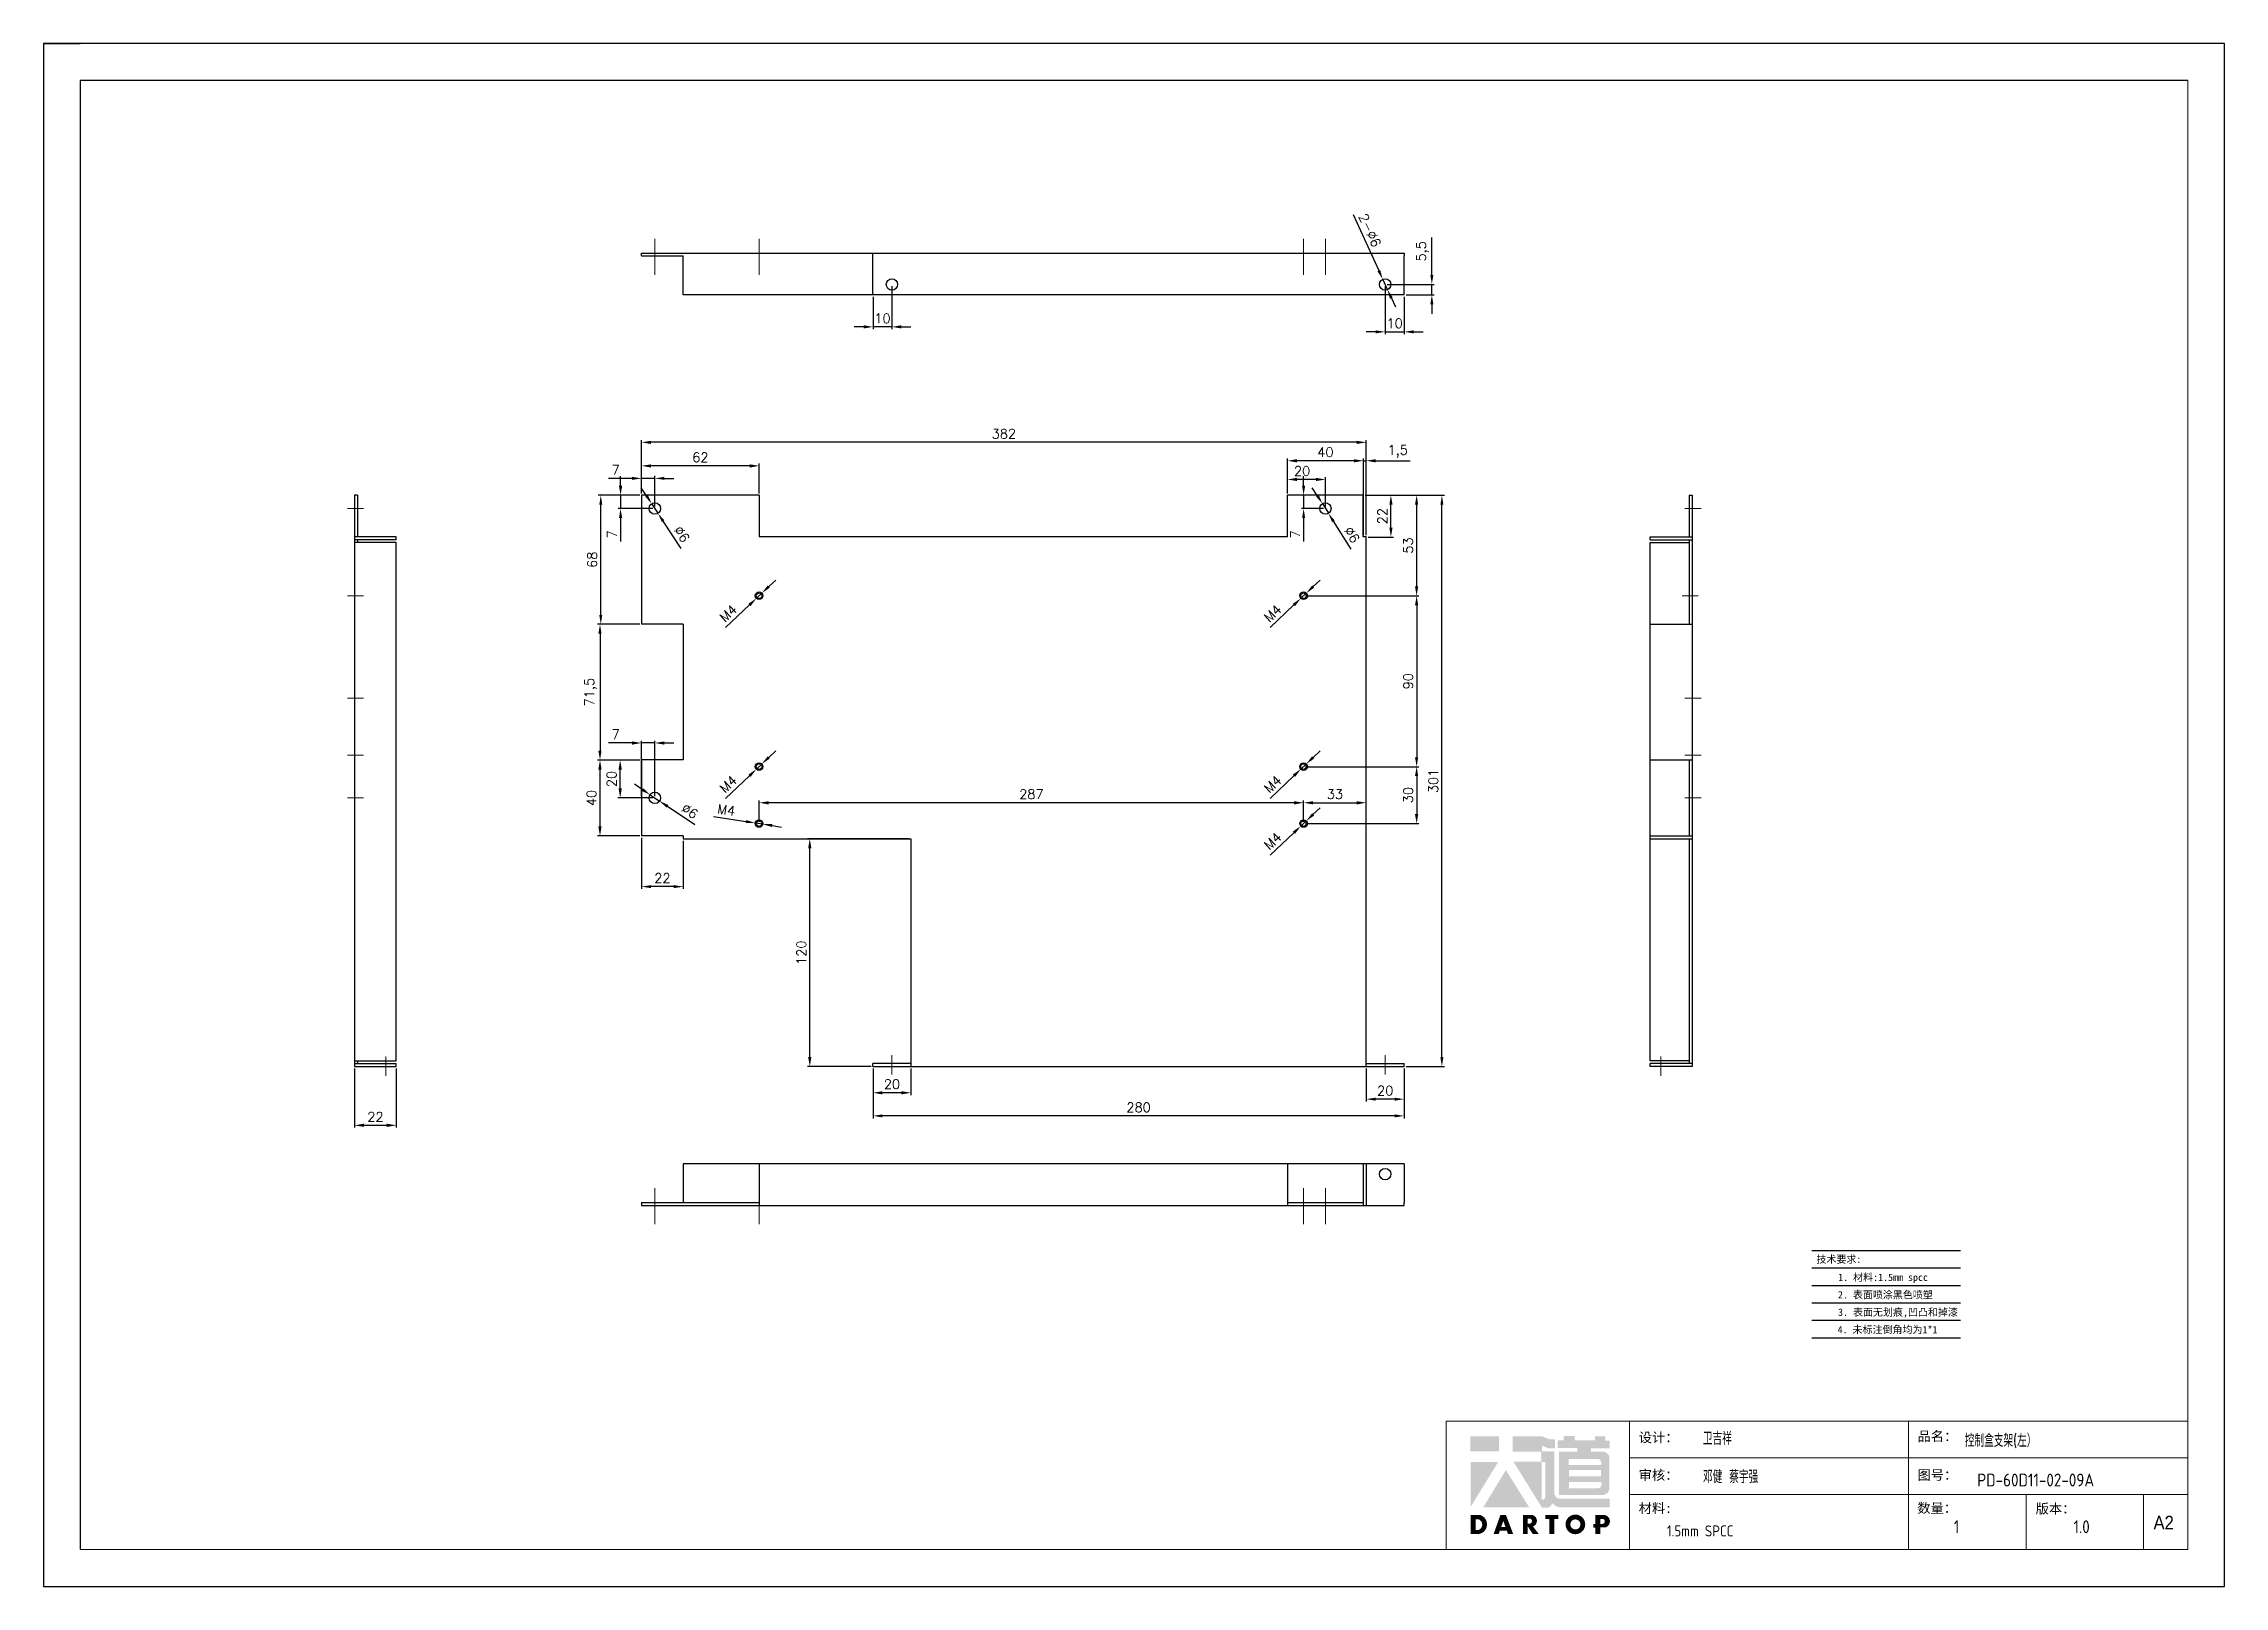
# Model space of a CAD drawing. Header units: millimetres. Extents: x -30327 to 34858, y 4015 to 75103.
# Drawn here: x 4626 to 5776, y 37747 to 38560 of the extents above; entities that cross this region are included whole.
import ezdxf
from ezdxf.enums import TextEntityAlignment as Align

# ---------------------------------------------------------------- set-up
doc = ezdxf.new("R2010")
doc.units = ezdxf.units.MM
doc.linetypes.add('CENTER2', pattern=[28.575, 19.05, -3.175, 3.175, -3.175])
for name, color, linetype, lineweight in [('A-TITLEBLOCK', 7, 'Continuous', 18), ('cen', 1, 'CENTER2', 9), ('dim', 2, 'Continuous', 9)]:
    doc.layers.add(name, color=color, linetype=linetype, lineweight=lineweight)
doc.layers.add('print', color=30, linetype='Continuous')
doc.styles.add('GB', font='GBENOR.SHX', dxfattribs={"bigfont": 'gbcbig.shx'})
doc.styles.add('HZ', font='')
doc.styles.add('SLDTEXTSTYLE0', font='simfang.ttf', dxfattribs={"bigfont": 'bigfont'})
doc.styles.add('SLDTEXTSTYLE1', font='Gothic.ttf', dxfattribs={"width": 0.913})
doc.styles.get("Standard").update_dxf_attribs({"font": 'txt', "bigfont": 'gbcbig.shx'})
doc.styles.get('HZ').set_extended_font_data('SimSun')
doc.dimstyles.new('small', dxfattribs={"dimtxt": 5, "dimasz": 5, "dimexe": 1.25, "dimexo": 1, "dimgap": 2, "dimtad": 1, "dimtxsty": 'Standard', "dimcen": 2.5, "dimadec": 0, "dimazin": 0, "dimtfac": 1, "dimtmove": 0, "dimatfit": 3, "dimfxl": 0, "dimarcsym": 0})

msp = doc.modelspace()

# ---------------------------------------------------------------- texts
at = {"style": 'HZ'}
for s, height, p in [('技术要求:', 3.86173, (5572.7777, 37919.0586)), ('    2. 表面喷涂黑色喷塑  ', 3.861726, (5594.6474, 37900.3518)), ('1. 材料:1.5mm spcc', 3.861726, (5596.0632, 37909.5464)), ('3. 表面无划痕,凹凸和掉漆', 3.861726, (5603.9192, 37891.1572)), ('4. 未标注倒角均为1*1', 3.861726, (5598.405, 37881.9626))]:
    msp.add_text(s, height=height, dxfattribs=at).set_placement(p, align=Align.MIDDLE_CENTER)

# ---------------------------------------------------------------- blocks, each defined once
blk = doc.blocks.new('*D1542')
at = {"layer": 'Defpoints', "color": 0}
for p in [(4941.6, 38349.5), (4941.6, 38321.6), (5323.6, 38299.6)]:
    blk.add_point(p, dxfattribs=at)
at = {"layer": 'dim', "color": 0, "lineweight": -2}
for p, q in [((4941.6, 38322.6), (4941.6, 38350.7)), ((5318.6, 38349.5), (4946.6, 38349.5)), ((5323.6, 38300.6), (5323.6, 38350.7))]:
    blk.add_line(p, q, dxfattribs=at)
at = {"layer": 'dim', "color": 0}
for points in [[(4946.6, 38350.3), (4946.6, 38348.6), (4941.6, 38349.5)], [(5318.6, 38350.3), (5318.6, 38348.6), (5323.6, 38349.5)]]:
    blk.add_solid(points, dxfattribs=at)
at = {"layer": 'dim', "color": 0, "insert": (5132.6, 38354), "char_height": 5, "attachment_point": 5}
blk.add_mtext('382', dxfattribs=at)
blk = doc.blocks.new('*D1543')
at = {"layer": 'Defpoints', "color": 0}
for p in [(5323.6, 38339.8), (5322.1, 38299.6), (5323.6, 38299.6)]:
    blk.add_point(p, dxfattribs=at)
at = {"layer": 'dim', "color": 0, "lineweight": -2}
for p, q in [((5317.1, 38339.8), (5312.1, 38339.8)), ((5322.1, 38300.6), (5322.1, 38341)), ((5322.1, 38339.8), (5323.6, 38339.8)), ((5323.6, 38300.6), (5323.6, 38341)), ((5328.6, 38339.8), (5346.7, 38339.8))]:
    blk.add_line(p, q, dxfattribs=at)
at = {"layer": 'dim', "color": 0}
for points in [[(5317.1, 38340.6), (5317.1, 38338.9), (5322.1, 38339.8)], [(5328.6, 38340.6), (5328.6, 38338.9), (5323.6, 38339.8)]]:
    blk.add_solid(points, dxfattribs=at)
at = {"layer": 'dim', "color": 0, "insert": (5340.2, 38344.7), "char_height": 5, "attachment_point": 5}
blk.add_mtext('1,5', dxfattribs=at)
blk = doc.blocks.new('*D1544')
at = {"layer": 'Defpoints', "color": 0}
for p in [(5282.1, 38339.8), (5282.1, 38321.6), (5322.1, 38321.6)]:
    blk.add_point(p, dxfattribs=at)
at = {"layer": 'dim', "color": 0, "lineweight": -2}
for p, q in [((5282.1, 38322.6), (5282.1, 38341)), ((5317.1, 38339.8), (5287.1, 38339.8)), ((5322.1, 38322.6), (5322.1, 38341))]:
    blk.add_line(p, q, dxfattribs=at)
at = {"layer": 'dim', "color": 0}
for points in [[(5287.1, 38340.6), (5287.1, 38338.9), (5282.1, 38339.8)], [(5317.1, 38340.6), (5317.1, 38338.9), (5322.1, 38339.8)]]:
    blk.add_solid(points, dxfattribs=at)
at = {"layer": 'dim', "color": 0, "insert": (5302.1, 38344.3), "char_height": 5, "attachment_point": 5}
blk.add_mtext('40', dxfattribs=at)
blk = doc.blocks.new('*D1545')
at = {"layer": 'Defpoints', "color": 0}
for p in [(5282.1, 38329.9), (5282.1, 38321.6), (5302.1, 38314.6)]:
    blk.add_point(p, dxfattribs=at)
at = {"layer": 'dim', "color": 0, "lineweight": -2}
for p, q in [((5282.1, 38322.6), (5282.1, 38331.2)), ((5297.1, 38329.9), (5287.1, 38329.9)), ((5302.1, 38315.6), (5302.1, 38331.2))]:
    blk.add_line(p, q, dxfattribs=at)
at = {"layer": 'dim', "color": 0}
for points in [[(5287.1, 38330.8), (5287.1, 38329.1), (5282.1, 38329.9)], [(5297.1, 38330.8), (5297.1, 38329.1), (5302.1, 38329.9)]]:
    blk.add_solid(points, dxfattribs=at)
at = {"layer": 'dim', "color": 0, "insert": (5289.8, 38334.4), "char_height": 5, "attachment_point": 5}
blk.add_mtext('20', dxfattribs=at)
blk = doc.blocks.new('*D1546')
at = {"layer": 'Defpoints', "color": 0}
for p in [(5290.6, 38321.6), (5302.1, 38321.6), (5302.1, 38314.6)]:
    blk.add_point(p, dxfattribs=at)
at = {"layer": 'dim', "color": 0, "lineweight": -2}
for p, q in [((5290.6, 38326.6), (5290.6, 38331.6)), ((5301.1, 38321.6), (5289.4, 38321.6)), ((5290.6, 38321.6), (5290.6, 38314.6)), ((5301.1, 38314.6), (5289.4, 38314.6)), ((5290.6, 38309.6), (5290.6, 38297.3))]:
    blk.add_line(p, q, dxfattribs=at)
at = {"layer": 'dim', "color": 0}
for points in [[(5289.8, 38326.6), (5291.4, 38326.6), (5290.6, 38321.6)], [(5289.8, 38309.6), (5291.4, 38309.6), (5290.6, 38314.6)]]:
    blk.add_solid(points, dxfattribs=at)
at = {"layer": 'dim', "color": 0, "insert": (5286.1, 38301), "char_height": 5, "attachment_point": 5, "rotation": 90}
blk.add_mtext('7', dxfattribs=at)
blk = doc.blocks.new('*D1547')
at = {"layer": 'Defpoints', "color": 0}
for p in [(5322.1, 38321.6), (5336.6, 38321.6), (5323.6, 38299.6)]:
    blk.add_point(p, dxfattribs=at)
at = {"layer": 'dim', "color": 0, "lineweight": -2}
for p, q in [((5323.1, 38321.6), (5337.9, 38321.6)), ((5336.6, 38304.6), (5336.6, 38316.6)), ((5324.6, 38299.6), (5337.9, 38299.6))]:
    blk.add_line(p, q, dxfattribs=at)
at = {"layer": 'dim', "color": 0}
for points in [[(5335.8, 38316.6), (5337.5, 38316.6), (5336.6, 38321.6)], [(5335.8, 38304.6), (5337.5, 38304.6), (5336.6, 38299.6)]]:
    blk.add_solid(points, dxfattribs=at)
at = {"layer": 'dim', "color": 0, "insert": (5332.1, 38310.6), "char_height": 5, "attachment_point": 5, "rotation": 90}
blk.add_mtext('22', dxfattribs=at)
blk = doc.blocks.new('*D1548')
at = {"layer": 'Defpoints', "color": 0}
for p in [(4941.6, 38337.1), (4941.6, 38322.6), (5003.6, 38321.6)]:
    blk.add_point(p, dxfattribs=at)
at = {"layer": 'dim', "color": 0, "lineweight": -2}
for p, q in [((4941.6, 38323.6), (4941.6, 38338.3)), ((4998.6, 38337.1), (4946.6, 38337.1)), ((5003.6, 38322.6), (5003.6, 38338.3))]:
    blk.add_line(p, q, dxfattribs=at)
at = {"layer": 'dim', "color": 0}
for points in [[(4946.6, 38337.9), (4946.6, 38336.2), (4941.6, 38337.1)], [(4998.6, 38337.9), (4998.6, 38336.2), (5003.6, 38337.1)]]:
    blk.add_solid(points, dxfattribs=at)
at = {"layer": 'dim', "color": 0, "insert": (4972.6, 38341.6), "char_height": 5, "attachment_point": 5}
blk.add_mtext('62', dxfattribs=at)
blk = doc.blocks.new('*D1549')
at = {"layer": 'Defpoints', "color": 0}
for p in [(4920.1, 38321.6), (4941.6, 38321.6), (4941.6, 38253.6)]:
    blk.add_point(p, dxfattribs=at)
at = {"layer": 'dim', "color": 0, "lineweight": -2}
for p, q in [((4940.6, 38321.6), (4918.8, 38321.6)), ((4920.1, 38258.6), (4920.1, 38316.6)), ((4940.6, 38253.6), (4918.8, 38253.6))]:
    blk.add_line(p, q, dxfattribs=at)
at = {"layer": 'dim', "color": 0}
for points in [[(4919.3, 38316.6), (4920.9, 38316.6), (4920.1, 38321.6)], [(4919.3, 38258.6), (4920.9, 38258.6), (4920.1, 38253.6)]]:
    blk.add_solid(points, dxfattribs=at)
at = {"layer": 'dim', "color": 0, "insert": (4915.6, 38287.6), "char_height": 5, "attachment_point": 5, "rotation": 90}
blk.add_mtext('68', dxfattribs=at)
blk = doc.blocks.new('*D1550')
at = {"layer": 'Defpoints', "color": 0}
for p in [(4941.6, 38330.5), (4941.6, 38321.6), (4948.6, 38314.6)]:
    blk.add_point(p, dxfattribs=at)
at = {"layer": 'dim', "color": 0, "lineweight": -2}
for p, q in [((4936.6, 38330.5), (4924.2, 38330.5)), ((4941.6, 38322.6), (4941.6, 38331.8)), ((4948.6, 38330.5), (4941.6, 38330.5)), ((4948.6, 38315.6), (4948.6, 38331.8)), ((4953.6, 38330.5), (4958.6, 38330.5))]:
    blk.add_line(p, q, dxfattribs=at)
at = {"layer": 'dim', "color": 0}
for points in [[(4936.6, 38331.3), (4936.6, 38329.7), (4941.6, 38330.5)], [(4953.6, 38331.3), (4953.6, 38329.7), (4948.6, 38330.5)]]:
    blk.add_solid(points, dxfattribs=at)
at = {"layer": 'dim', "color": 0, "insert": (4927.9, 38335), "char_height": 5, "attachment_point": 5}
blk.add_mtext('7', dxfattribs=at)
blk = doc.blocks.new('*D1551')
at = {"layer": 'Defpoints', "color": 0}
for p in [(4930.5, 38321.6), (4941.6, 38321.6), (4948.6, 38314.6)]:
    blk.add_point(p, dxfattribs=at)
at = {"layer": 'dim', "color": 0, "lineweight": -2}
for p, q in [((4930.5, 38326.6), (4930.5, 38331.6)), ((4940.6, 38321.6), (4929.3, 38321.6)), ((4930.5, 38321.6), (4930.5, 38314.6)), ((4947.6, 38314.6), (4929.3, 38314.6)), ((4930.5, 38309.6), (4930.5, 38297.3))]:
    blk.add_line(p, q, dxfattribs=at)
at = {"layer": 'dim', "color": 0}
for points in [[(4929.7, 38326.6), (4931.4, 38326.6), (4930.5, 38321.6)], [(4929.7, 38309.6), (4931.4, 38309.6), (4930.5, 38314.6)]]:
    blk.add_solid(points, dxfattribs=at)
at = {"layer": 'dim', "color": 0, "insert": (4926, 38301), "char_height": 5, "attachment_point": 5, "rotation": 90}
blk.add_mtext('7', dxfattribs=at)
blk = doc.blocks.new('*D1552')
at = {"layer": 'Defpoints', "color": 0}
for p in [(5322.1, 38321.6), (5363.5, 38321.6), (5343.6, 38020.6)]:
    blk.add_point(p, dxfattribs=at)
at = {"layer": 'dim', "color": 0, "lineweight": -2}
for p, q in [((5323.1, 38321.6), (5364.8, 38321.6)), ((5363.5, 38025.6), (5363.5, 38316.6)), ((5344.6, 38020.6), (5364.8, 38020.6))]:
    blk.add_line(p, q, dxfattribs=at)
at = {"layer": 'dim', "color": 0}
for points in [[(5362.7, 38316.6), (5364.3, 38316.6), (5363.5, 38321.6)], [(5362.7, 38025.6), (5364.3, 38025.6), (5363.5, 38020.6)]]:
    blk.add_solid(points, dxfattribs=at)
at = {"layer": 'dim', "color": 0, "insert": (5359, 38171.1), "char_height": 5, "attachment_point": 5, "rotation": 90}
blk.add_mtext('301', dxfattribs=at)
blk = doc.blocks.new('*D1553')
at = {"layer": 'Defpoints', "color": 0}
for p in [(4940.6, 38253.6), (4919.7, 38182.1), (4940.6, 38182.1)]:
    blk.add_point(p, dxfattribs=at)
at = {"layer": 'dim', "color": 0, "lineweight": -2}
for p, q in [((4939.6, 38253.6), (4918.4, 38253.6)), ((4919.7, 38248.6), (4919.7, 38187.1)), ((4939.6, 38182.1), (4918.4, 38182.1))]:
    blk.add_line(p, q, dxfattribs=at)
at = {"layer": 'dim', "color": 0}
for points in [[(4918.8, 38248.6), (4920.5, 38248.6), (4919.7, 38253.6)], [(4918.8, 38187.1), (4920.5, 38187.1), (4919.7, 38182.1)]]:
    blk.add_solid(points, dxfattribs=at)
at = {"layer": 'dim', "color": 0, "insert": (4914.8, 38217.9), "char_height": 5, "attachment_point": 5, "rotation": 90}
blk.add_mtext('71,5', dxfattribs=at)
blk = doc.blocks.new('*D1554')
at = {"layer": 'Defpoints', "color": 0}
for p in [(4919.7, 38182.1), (4939.6, 38182.1), (4941.6, 38142.1)]:
    blk.add_point(p, dxfattribs=at)
at = {"layer": 'dim', "color": 0, "lineweight": -2}
for p, q in [((4938.6, 38182.1), (4918.4, 38182.1)), ((4919.7, 38147.1), (4919.7, 38177.1)), ((4940.6, 38142.1), (4918.4, 38142.1))]:
    blk.add_line(p, q, dxfattribs=at)
at = {"layer": 'dim', "color": 0}
for points in [[(4918.8, 38177.1), (4920.5, 38177.1), (4919.7, 38182.1)], [(4918.8, 38147.1), (4920.5, 38147.1), (4919.7, 38142.1)]]:
    blk.add_solid(points, dxfattribs=at)
at = {"layer": 'dim', "color": 0, "insert": (4915.2, 38162.1), "char_height": 5, "attachment_point": 5, "rotation": 90}
blk.add_mtext('40', dxfattribs=at)
blk = doc.blocks.new('*D1555')
at = {"layer": 'Defpoints', "color": 0}
for p in [(4930.3, 38182.1), (4941.6, 38182.1), (4948.6, 38162.1)]:
    blk.add_point(p, dxfattribs=at)
at = {"layer": 'dim', "color": 0, "lineweight": -2}
for p, q in [((4940.6, 38182.1), (4929.1, 38182.1)), ((4930.3, 38167.1), (4930.3, 38177.1)), ((4947.6, 38162.1), (4929.1, 38162.1))]:
    blk.add_line(p, q, dxfattribs=at)
at = {"layer": 'dim', "color": 0}
for points in [[(4929.5, 38177.1), (4931.2, 38177.1), (4930.3, 38182.1)], [(4929.5, 38167.1), (4931.2, 38167.1), (4930.3, 38162.1)]]:
    blk.add_solid(points, dxfattribs=at)
at = {"layer": 'dim', "color": 0, "insert": (4925.8, 38172.1), "char_height": 5, "attachment_point": 5, "rotation": 90}
blk.add_mtext('20', dxfattribs=at)
blk = doc.blocks.new('*D1556')
at = {"layer": 'Defpoints', "color": 0}
for p in [(4941.6, 38191.1), (4941.6, 38162.1), (4948.6, 38162.1)]:
    blk.add_point(p, dxfattribs=at)
at = {"layer": 'dim', "color": 0, "lineweight": -2}
for p, q in [((4936.6, 38191.1), (4924.2, 38191.1)), ((4941.6, 38163.1), (4941.6, 38192.3)), ((4948.6, 38191.1), (4941.6, 38191.1)), ((4948.6, 38163.1), (4948.6, 38192.3)), ((4953.6, 38191.1), (4958.6, 38191.1))]:
    blk.add_line(p, q, dxfattribs=at)
at = {"layer": 'dim', "color": 0}
for points in [[(4936.6, 38191.9), (4936.6, 38190.2), (4941.6, 38191.1)], [(4953.6, 38191.9), (4953.6, 38190.2), (4948.6, 38191.1)]]:
    blk.add_solid(points, dxfattribs=at)
at = {"layer": 'dim', "color": 0, "insert": (4927.9, 38195.6), "char_height": 5, "attachment_point": 5}
blk.add_mtext('7', dxfattribs=at)
blk = doc.blocks.new('*D1557')
at = {"layer": 'Defpoints', "color": 0}
for p in [(5063.6, 38020.6), (5343.6, 38020.6), (5063.6, 37994.6)]:
    blk.add_point(p, dxfattribs=at)
at = {"layer": 'dim', "color": 0, "lineweight": -2}
for p, q in [((5063.6, 38019.6), (5063.6, 37993.3)), ((5343.6, 38019.6), (5343.6, 37993.3)), ((5338.6, 37994.6), (5068.6, 37994.6))]:
    blk.add_line(p, q, dxfattribs=at)
at = {"layer": 'dim', "color": 0}
for points in [[(5068.6, 37995.4), (5068.6, 37993.8), (5063.6, 37994.6)], [(5338.6, 37995.4), (5338.6, 37993.8), (5343.6, 37994.6)]]:
    blk.add_solid(points, dxfattribs=at)
at = {"layer": 'dim', "color": 0, "insert": (5203.6, 37999.1), "char_height": 5, "attachment_point": 5}
blk.add_mtext('280', dxfattribs=at)
blk = doc.blocks.new('*D1558')
at = {"layer": 'Defpoints', "color": 0}
for p in [(5323.6, 38020.6), (5343.6, 38020.6), (5323.6, 38003.4)]:
    blk.add_point(p, dxfattribs=at)
at = {"layer": 'dim', "color": 0, "lineweight": -2}
for p, q in [((5323.6, 38019.6), (5323.6, 38002.1)), ((5343.6, 38019.6), (5343.6, 38002.1)), ((5338.6, 38003.4), (5328.6, 38003.4))]:
    blk.add_line(p, q, dxfattribs=at)
at = {"layer": 'dim', "color": 0}
for points in [[(5328.6, 38004.2), (5328.6, 38002.6), (5323.6, 38003.4)], [(5338.6, 38004.2), (5338.6, 38002.6), (5343.6, 38003.4)]]:
    blk.add_solid(points, dxfattribs=at)
at = {"layer": 'dim', "color": 0, "insert": (5333.6, 38007.9), "char_height": 5, "attachment_point": 5}
blk.add_mtext('20', dxfattribs=at)
blk = doc.blocks.new('*D1559')
at = {"layer": 'Defpoints', "color": 0}
for p in [(5063.6, 38019.6), (5083.6, 38020.6), (5063.6, 38006.8)]:
    blk.add_point(p, dxfattribs=at)
at = {"layer": 'dim', "color": 0, "lineweight": -2}
for p, q in [((5063.6, 38018.6), (5063.6, 38005.5)), ((5083.6, 38019.6), (5083.6, 38005.5)), ((5078.6, 38006.8), (5068.6, 38006.8))]:
    blk.add_line(p, q, dxfattribs=at)
at = {"layer": 'dim', "color": 0}
for points in [[(5068.6, 38007.6), (5068.6, 38005.9), (5063.6, 38006.8)], [(5078.6, 38007.6), (5078.6, 38005.9), (5083.6, 38006.8)]]:
    blk.add_solid(points, dxfattribs=at)
at = {"layer": 'dim', "color": 0, "insert": (5073.6, 38011.3), "char_height": 5, "attachment_point": 5}
blk.add_mtext('20', dxfattribs=at)
blk = doc.blocks.new('*D1560')
at = {"layer": 'Defpoints', "color": 0}
for p in [(5333.6, 38432.7), (5343.6, 38427.2), (5343.6, 38407.7)]:
    blk.add_point(p, dxfattribs=at)
at = {"layer": 'dim', "color": 0, "lineweight": -2}
for p, q in [((5333.6, 38431.7), (5333.6, 38406.4)), ((5343.6, 38426.2), (5343.6, 38406.4)), ((5328.6, 38407.7), (5323.6, 38407.7)), ((5333.6, 38407.7), (5343.6, 38407.7)), ((5348.6, 38407.7), (5353.6, 38407.7))]:
    blk.add_line(p, q, dxfattribs=at)
at = {"layer": 'dim', "color": 0}
for points in [[(5328.6, 38408.5), (5328.6, 38406.9), (5333.6, 38407.7)], [(5348.6, 38408.5), (5348.6, 38406.9), (5343.6, 38407.7)]]:
    blk.add_solid(points, dxfattribs=at)
at = {"layer": 'dim', "color": 0, "insert": (5338.6, 38412.2), "char_height": 5, "attachment_point": 5}
blk.add_mtext('10', dxfattribs=at)
blk = doc.blocks.new('*D1561')
at = {"layer": 'Defpoints', "color": 0}
for p in [(5333.6, 38432.7), (5358.2, 38432.7), (5343.6, 38427.2)]:
    blk.add_point(p, dxfattribs=at)
at = {"layer": 'dim', "color": 0, "lineweight": -2}
for p, q in [((5358.2, 38437.7), (5358.2, 38457.5)), ((5334.6, 38432.7), (5359.5, 38432.7)), ((5358.2, 38427.2), (5358.2, 38432.7)), ((5344.6, 38427.2), (5359.5, 38427.2)), ((5358.2, 38422.2), (5358.2, 38417.2))]:
    blk.add_line(p, q, dxfattribs=at)
at = {"layer": 'dim', "color": 0}
for points in [[(5357.4, 38437.7), (5359, 38437.7), (5358.2, 38432.7)], [(5357.4, 38422.2), (5359, 38422.2), (5358.2, 38427.2)]]:
    blk.add_solid(points, dxfattribs=at)
at = {"layer": 'dim', "color": 0, "insert": (5353.3, 38450.1), "char_height": 5, "attachment_point": 5, "rotation": 90}
blk.add_mtext('5,5', dxfattribs=at)
blk = doc.blocks.new('*D1562')
at = {"layer": 'Defpoints', "color": 0}
for p in [(5073.6, 38432.7), (5063.6, 38427.2), (5063.6, 38410.3)]:
    blk.add_point(p, dxfattribs=at)
at = {"layer": 'dim', "color": 0, "lineweight": -2}
for p, q in [((5073.6, 38431.7), (5073.6, 38409.1)), ((5063.6, 38426.2), (5063.6, 38409.1)), ((5058.6, 38410.3), (5053.6, 38410.3)), ((5073.6, 38410.3), (5063.6, 38410.3)), ((5078.6, 38410.3), (5083.6, 38410.3))]:
    blk.add_line(p, q, dxfattribs=at)
at = {"layer": 'dim', "color": 0}
for points in [[(5058.6, 38411.2), (5058.6, 38409.5), (5063.6, 38410.3)], [(5078.6, 38411.2), (5078.6, 38409.5), (5073.6, 38410.3)]]:
    blk.add_solid(points, dxfattribs=at)
at = {"layer": 'dim', "color": 0, "insert": (5068.6, 38414.8), "char_height": 5, "attachment_point": 5}
blk.add_mtext('10', dxfattribs=at)
blk = doc.blocks.new('*D1563')
at = {"layer": 'Defpoints', "color": 0}
for p in [(5030.3, 38140.6), (5083.6, 38140.6), (5063.6, 38020.6)]:
    blk.add_point(p, dxfattribs=at)
at = {"layer": 'dim', "color": 0, "lineweight": -2}
for p, q in [((5082.6, 38140.6), (5029, 38140.6)), ((5030.3, 38025.6), (5030.3, 38135.6)), ((5062.6, 38020.6), (5029, 38020.6))]:
    blk.add_line(p, q, dxfattribs=at)
at = {"layer": 'dim', "color": 0}
for points in [[(5029.4, 38135.6), (5031.1, 38135.6), (5030.3, 38140.6)], [(5029.4, 38025.6), (5031.1, 38025.6), (5030.3, 38020.6)]]:
    blk.add_solid(points, dxfattribs=at)
at = {"layer": 'dim', "color": 0, "insert": (5025.8, 38080.6), "char_height": 5, "attachment_point": 5, "rotation": 90}
blk.add_mtext('120', dxfattribs=at)
blk = doc.blocks.new('*D1564')
at = {"layer": 'Defpoints', "color": 0}
for p in [(4941.6, 38142.1), (4963.6, 38140.6), (4941.6, 38115.4)]:
    blk.add_point(p, dxfattribs=at)
at = {"layer": 'dim', "color": 0, "lineweight": -2}
for p, q in [((4941.6, 38141.1), (4941.6, 38114.2)), ((4963.6, 38139.6), (4963.6, 38114.2)), ((4958.6, 38115.4), (4946.6, 38115.4))]:
    blk.add_line(p, q, dxfattribs=at)
at = {"layer": 'dim', "color": 0}
for points in [[(4946.6, 38116.2), (4946.6, 38114.6), (4941.6, 38115.4)], [(4958.6, 38116.2), (4958.6, 38114.6), (4963.6, 38115.4)]]:
    blk.add_solid(points, dxfattribs=at)
at = {"layer": 'dim', "color": 0, "insert": (4952.6, 38119.9), "char_height": 5, "attachment_point": 5}
blk.add_mtext('22', dxfattribs=at)
blk = doc.blocks.new('*D1565')
at = {"layer": 'Defpoints', "color": 0}
for p in [(5332.3, 38435.4), (5334.8, 38430)]:
    blk.add_point(p, dxfattribs=at)
at = {"layer": 'dim', "color": 0, "lineweight": -2}
for p, q in [((5316.8, 38469.5), (5330.3, 38440)), ((5334.8, 38430), (5332.3, 38435.4)), ((5336.9, 38425.4), (5339, 38420.9))]:
    blk.add_line(p, q, dxfattribs=at)
at = {"layer": 'dim', "color": 0}
for points in [[(5331, 38440.3), (5329.5, 38439.6), (5332.3, 38435.4)], [(5337.6, 38425.8), (5336.1, 38425.1), (5334.8, 38430)]]:
    blk.add_solid(points, dxfattribs=at)
at = {"layer": 'dim', "color": 0, "insert": (5325.5, 38461.2), "char_height": 5, "attachment_point": 5, "rotation": 294.5036}
blk.add_mtext('2-∅6', dxfattribs=at)
blk = doc.blocks.new('*D1566')
at = {"layer": 'Defpoints', "color": 0}
for p in [(5300.5, 38317.2), (5303.7, 38312.1)]:
    blk.add_point(p, dxfattribs=at)
at = {"layer": 'dim', "color": 0, "lineweight": -2}
for p, q in [((5297.8, 38321.4), (5295.1, 38325.6)), ((5300.5, 38317.2), (5303.7, 38312.1)), ((5315.6, 38293.2), (5306.3, 38307.9))]:
    blk.add_line(p, q, dxfattribs=at)
at = {"layer": 'dim', "color": 0}
for points in [[(5298.5, 38321.9), (5297.1, 38321), (5300.5, 38317.2)], [(5307, 38308.3), (5305.6, 38307.4), (5303.7, 38312.1)]]:
    blk.add_solid(points, dxfattribs=at)
at = {"layer": 'dim', "color": 0, "insert": (5316.1, 38300.8), "char_height": 5, "attachment_point": 5, "rotation": 302.2713}
blk.add_mtext('∅6', dxfattribs=at)
blk = doc.blocks.new('*D1567')
at = {"layer": 'Defpoints', "color": 0}
for p in [(4946.9, 38317.2), (4950.2, 38312.1)]:
    blk.add_point(p, dxfattribs=at)
at = {"layer": 'dim', "color": 0, "lineweight": -2}
for p, q in [((4944.2, 38321.3), (4941.4, 38325.5)), ((4946.9, 38317.2), (4950.2, 38312.1)), ((4962.4, 38293.5), (4953, 38308))]:
    blk.add_line(p, q, dxfattribs=at)
at = {"layer": 'dim', "color": 0}
for points in [[(4944.9, 38321.8), (4943.5, 38320.9), (4946.9, 38317.2)], [(4953.6, 38308.4), (4952.3, 38307.5), (4950.2, 38312.1)]]:
    blk.add_solid(points, dxfattribs=at)
at = {"layer": 'dim', "color": 0, "insert": (4962.8, 38301.1), "char_height": 5, "attachment_point": 5, "rotation": 303.2113}
blk.add_mtext('∅6', dxfattribs=at)
blk = doc.blocks.new('*D1568')
at = {"layer": 'Defpoints', "color": 0}
for p in [(4946.1, 38163.8), (4951.1, 38160.5)]:
    blk.add_point(p, dxfattribs=at)
at = {"layer": 'dim', "color": 0, "lineweight": -2}
for p, q in [((4941.9, 38166.6), (4937.8, 38169.4)), ((4946.1, 38163.8), (4951.1, 38160.5)), ((4969.6, 38148), (4955.2, 38157.7))]:
    blk.add_line(p, q, dxfattribs=at)
at = {"layer": 'dim', "color": 0}
for points in [[(4942.4, 38167.3), (4941.5, 38165.9), (4946.1, 38163.8)], [(4955.7, 38158.4), (4954.7, 38157), (4951.1, 38160.5)]]:
    blk.add_solid(points, dxfattribs=at)
at = {"layer": 'dim', "color": 0, "insert": (4967, 38155.2), "char_height": 5, "attachment_point": 5, "rotation": 326.0464}
blk.add_mtext('∅6', dxfattribs=at)
blk = doc.blocks.new('*D1569')
at = {"layer": 'Defpoints', "color": 0}
for p in [(5289.1, 38267.3), (5292, 38270)]:
    blk.add_point(p, dxfattribs=at)
at = {"layer": 'dim', "color": 0, "lineweight": -2}
for p, q in [((5295.7, 38273.5), (5299.3, 38276.9)), ((5272.9, 38251.9), (5285.5, 38263.8)), ((5292, 38270), (5289.1, 38267.3))]:
    blk.add_line(p, q, dxfattribs=at)
at = {"layer": 'dim', "color": 0}
for points in [[(5295.1, 38274.1), (5296.2, 38272.9), (5292, 38270)], [(5284.9, 38264.4), (5286.1, 38263.2), (5289.1, 38267.3)]]:
    blk.add_solid(points, dxfattribs=at)
at = {"layer": 'dim', "color": 0, "insert": (5274.3, 38259.4), "char_height": 5, "attachment_point": 5, "rotation": 43.4596}
blk.add_mtext('M4', dxfattribs=at)
blk = doc.blocks.new('*D1570')
at = {"layer": 'Defpoints', "color": 0}
for p in [(5292, 38180), (5289.1, 38177.3)]:
    blk.add_point(p, dxfattribs=at)
at = {"layer": 'dim', "color": 0, "lineweight": -2}
for p, q in [((5292, 38180), (5289.1, 38177.3)), ((5295.7, 38183.5), (5299.3, 38186.9)), ((5272.9, 38161.9), (5285.5, 38173.8))]:
    blk.add_line(p, q, dxfattribs=at)
at = {"layer": 'dim', "color": 0}
for points in [[(5295.1, 38184.1), (5296.2, 38182.9), (5292, 38180)], [(5284.9, 38174.4), (5286.1, 38173.2), (5289.1, 38177.3)]]:
    blk.add_solid(points, dxfattribs=at)
at = {"layer": 'dim', "color": 0, "insert": (5274.3, 38169.4), "char_height": 5, "attachment_point": 5, "rotation": 43.4596}
blk.add_mtext('M4', dxfattribs=at)
blk = doc.blocks.new('*D1571')
at = {"layer": 'Defpoints', "color": 0}
for p in [(5289.1, 38147.3), (5292, 38150)]:
    blk.add_point(p, dxfattribs=at)
at = {"layer": 'dim', "color": 0, "lineweight": -2}
for p, q in [((5295.7, 38153.5), (5299.3, 38156.9)), ((5292, 38150), (5289.1, 38147.3)), ((5272.9, 38131.9), (5285.5, 38143.8))]:
    blk.add_line(p, q, dxfattribs=at)
at = {"layer": 'dim', "color": 0}
for points in [[(5284.9, 38144.4), (5286.1, 38143.2), (5289.1, 38147.3)], [(5295.1, 38154.1), (5296.2, 38152.9), (5292, 38150)]]:
    blk.add_solid(points, dxfattribs=at)
at = {"layer": 'dim', "color": 0, "insert": (5274.3, 38139.4), "char_height": 5, "attachment_point": 5, "rotation": 43.4596}
blk.add_mtext('M4', dxfattribs=at)
blk = doc.blocks.new('*D1572')
at = {"layer": 'Defpoints', "color": 0}
for p in [(5001.6, 38148.9), (5005.5, 38148.3)]:
    blk.add_point(p, dxfattribs=at)
at = {"layer": 'dim', "color": 0, "lineweight": -2}
for p, q in [((4979.5, 38152.3), (4996.7, 38149.7)), ((5005.5, 38148.3), (5001.6, 38148.9)), ((5010.5, 38147.6), (5015.4, 38146.8))]:
    blk.add_line(p, q, dxfattribs=at)
at = {"layer": 'dim', "color": 0}
for points in [[(4996.8, 38150.5), (4996.5, 38148.9), (5001.6, 38148.9)], [(5010.6, 38148.4), (5010.4, 38146.8), (5005.5, 38148.3)]]:
    blk.add_solid(points, dxfattribs=at)
at = {"layer": 'dim', "color": 0, "insert": (4986.3, 38155.8), "char_height": 5, "attachment_point": 5, "rotation": 351.3118}
blk.add_mtext('M4', dxfattribs=at)
blk = doc.blocks.new('*D1573')
at = {"layer": 'Defpoints', "color": 0}
for p in [(5005, 38180), (5002.1, 38177.3)]:
    blk.add_point(p, dxfattribs=at)
at = {"layer": 'dim', "color": 0, "lineweight": -2}
for p, q in [((5005, 38180), (5002.1, 38177.3)), ((5008.7, 38183.5), (5012.3, 38186.9)), ((4985.9, 38161.9), (4998.5, 38173.8))]:
    blk.add_line(p, q, dxfattribs=at)
at = {"layer": 'dim', "color": 0}
for points in [[(5008.1, 38184.1), (5009.2, 38182.9), (5005, 38180)], [(4997.9, 38174.4), (4999.1, 38173.2), (5002.1, 38177.3)]]:
    blk.add_solid(points, dxfattribs=at)
at = {"layer": 'dim', "color": 0, "insert": (4987.3, 38169.4), "char_height": 5, "attachment_point": 5, "rotation": 43.4596}
blk.add_mtext('M4', dxfattribs=at)
blk = doc.blocks.new('*D1574')
at = {"layer": 'Defpoints', "color": 0}
for p in [(5002.1, 38267.3), (5005, 38270)]:
    blk.add_point(p, dxfattribs=at)
at = {"layer": 'dim', "color": 0, "lineweight": -2}
for p, q in [((5008.7, 38273.5), (5012.3, 38276.9)), ((4985.9, 38251.9), (4998.5, 38263.8)), ((5005, 38270), (5002.1, 38267.3))]:
    blk.add_line(p, q, dxfattribs=at)
at = {"layer": 'dim', "color": 0}
for points in [[(5008.1, 38274.1), (5009.2, 38272.9), (5005, 38270)], [(4997.9, 38264.4), (4999.1, 38263.2), (5002.1, 38267.3)]]:
    blk.add_solid(points, dxfattribs=at)
at = {"layer": 'dim', "color": 0, "insert": (4987.3, 38259.4), "char_height": 5, "attachment_point": 5, "rotation": 43.4596}
blk.add_mtext('M4', dxfattribs=at)
blk = doc.blocks.new('*D1575')
at = {"layer": 'Defpoints', "color": 0}
for p in [(5323.6, 38321.6), (5350.2, 38321.6), (5290.6, 38268.6)]:
    blk.add_point(p, dxfattribs=at)
at = {"layer": 'dim', "color": 0, "lineweight": -2}
for p, q in [((5324.6, 38321.6), (5351.4, 38321.6)), ((5350.2, 38273.6), (5350.2, 38316.6)), ((5291.6, 38268.6), (5351.4, 38268.6))]:
    blk.add_line(p, q, dxfattribs=at)
at = {"layer": 'dim', "color": 0}
for points in [[(5349.3, 38316.6), (5351, 38316.6), (5350.2, 38321.6)], [(5349.3, 38273.6), (5351, 38273.6), (5350.2, 38268.6)]]:
    blk.add_solid(points, dxfattribs=at)
at = {"layer": 'dim', "color": 0, "insert": (5345.7, 38295.1), "char_height": 5, "attachment_point": 5, "rotation": 90}
blk.add_mtext('53', dxfattribs=at)
blk = doc.blocks.new('*D1576')
at = {"layer": 'Defpoints', "color": 0}
for p in [(5290.6, 38268.6), (5290.6, 38178.6), (5350.2, 38178.6)]:
    blk.add_point(p, dxfattribs=at)
at = {"layer": 'dim', "color": 0, "lineweight": -2}
for p, q in [((5291.6, 38268.6), (5351.4, 38268.6)), ((5350.2, 38263.6), (5350.2, 38183.6)), ((5291.6, 38178.6), (5351.4, 38178.6))]:
    blk.add_line(p, q, dxfattribs=at)
at = {"layer": 'dim', "color": 0}
for points in [[(5349.3, 38263.6), (5351, 38263.6), (5350.2, 38268.6)], [(5349.3, 38183.6), (5351, 38183.6), (5350.2, 38178.6)]]:
    blk.add_solid(points, dxfattribs=at)
at = {"layer": 'dim', "color": 0, "insert": (5345.7, 38223.6), "char_height": 5, "attachment_point": 5, "rotation": 90}
blk.add_mtext('90', dxfattribs=at)
blk = doc.blocks.new('*D1577')
at = {"layer": 'Defpoints', "color": 0}
for p in [(5290.6, 38178.6), (5290.6, 38148.6), (5350.2, 38148.6)]:
    blk.add_point(p, dxfattribs=at)
at = {"layer": 'dim', "color": 0, "lineweight": -2}
for p, q in [((5291.6, 38178.6), (5351.4, 38178.6)), ((5350.2, 38173.6), (5350.2, 38153.6)), ((5291.6, 38148.6), (5351.4, 38148.6))]:
    blk.add_line(p, q, dxfattribs=at)
at = {"layer": 'dim', "color": 0}
for points in [[(5349.3, 38173.6), (5351, 38173.6), (5350.2, 38178.6)], [(5349.3, 38153.6), (5351, 38153.6), (5350.2, 38148.6)]]:
    blk.add_solid(points, dxfattribs=at)
at = {"layer": 'dim', "color": 0, "insert": (5345.7, 38163.6), "char_height": 5, "attachment_point": 5, "rotation": 90}
blk.add_mtext('30', dxfattribs=at)
blk = doc.blocks.new('*D1578')
at = {"layer": 'Defpoints', "color": 0}
for p in [(5323.6, 38159.6), (5290.6, 38148.6), (5323.6, 38148.6)]:
    blk.add_point(p, dxfattribs=at)
at = {"layer": 'dim', "color": 0, "lineweight": -2}
for p, q in [((5290.6, 38149.6), (5290.6, 38160.8)), ((5295.6, 38159.6), (5318.6, 38159.6)), ((5323.6, 38149.6), (5323.6, 38160.8))]:
    blk.add_line(p, q, dxfattribs=at)
at = {"layer": 'dim', "color": 0}
for points in [[(5295.6, 38160.4), (5295.6, 38158.7), (5290.6, 38159.6)], [(5318.6, 38160.4), (5318.6, 38158.7), (5323.6, 38159.6)]]:
    blk.add_solid(points, dxfattribs=at)
at = {"layer": 'dim', "color": 0, "insert": (5307.1, 38164.1), "char_height": 5, "attachment_point": 5}
blk.add_mtext('33', dxfattribs=at)
blk = doc.blocks.new('*D1579')
at = {"layer": 'Defpoints', "color": 0}
for p in [(5003.6, 38159.6), (5003.6, 38148.6), (5290.6, 38148.6)]:
    blk.add_point(p, dxfattribs=at)
at = {"layer": 'dim', "color": 0, "lineweight": -2}
for p, q in [((5003.6, 38149.6), (5003.6, 38160.8)), ((5285.6, 38159.6), (5008.6, 38159.6)), ((5290.6, 38149.6), (5290.6, 38160.8))]:
    blk.add_line(p, q, dxfattribs=at)
at = {"layer": 'dim', "color": 0}
for points in [[(5008.6, 38160.4), (5008.6, 38158.7), (5003.6, 38159.6)], [(5285.6, 38160.4), (5285.6, 38158.7), (5290.6, 38159.6)]]:
    blk.add_solid(points, dxfattribs=at)
at = {"layer": 'dim', "color": 0, "insert": (5147.1, 38164.1), "char_height": 5, "attachment_point": 5}
blk.add_mtext('287', dxfattribs=at)
blk = doc.blocks.new('*D1580')
at = {"layer": 'Defpoints', "color": 0}
for p in [(4790.3, 38020.6), (4812.3, 38020.6), (4790.3, 37989.6)]:
    blk.add_point(p, dxfattribs=at)
at = {"layer": 'dim', "color": 0, "lineweight": -2}
for p, q in [((4790.3, 38019.6), (4790.3, 37988.4)), ((4812.3, 38019.6), (4812.3, 37988.4)), ((4807.3, 37989.6), (4795.3, 37989.6))]:
    blk.add_line(p, q, dxfattribs=at)
at = {"layer": 'dim', "color": 0}
for points in [[(4795.3, 37990.5), (4795.3, 37988.8), (4790.3, 37989.6)], [(4807.3, 37990.5), (4807.3, 37988.8), (4812.3, 37989.6)]]:
    blk.add_solid(points, dxfattribs=at)
at = {"layer": 'dim', "color": 0, "insert": (4801.3, 37994.1), "char_height": 5, "attachment_point": 5}
blk.add_mtext('22', dxfattribs=at)
blk = doc.blocks.new('Dartop Logo')
at = {"true_color": 0xc40018}
h = blk.add_hatch(color=12, dxfattribs=at)
h.set_gradient(color1=(196, 0, 24), color2=(196, 0, 24), tint=1)
h.paths.add_polyline_path([(30.39, -3.87), (33.08, -5.04), (35.99, -5.04), (35.99, -1.19), (33.59, -1.19), (30.46, 0.05), (17.94, 0.05), (17.94, -6.46), (30.12, -6.46), (30.12, -6.59), (30.12, -10.75), (18.31, -10.75), (30.46, -30.31), (32.87, -30.31, 0.279375), (34.63, -28.6), (34.63, -28.51), (34.84, -28.51, 0.143145), (38.15, -30.2), (59.27, -30.2), (59.27, -26.49), (38.06, -26.49, -0.414214), (35.75, -24.18), (35.75, -6.26), (30.39, -6.26)])
h.paths.add_polyline_path([(30.25, -10.84), (31.8, -10.84), (31.8, -26.02, -0.088936), (30.9, -26.94), (30.24, -26.94)], flags=16)
h = blk.add_hatch(color=12, dxfattribs=at)
h.set_gradient(color1=(196, 0, 24), color2=(196, 0, 24), tint=1)
h.paths.add_polyline_path([(59.24, -1.73), (57.36, -1.73), (57.36, 0.06), (53.06, 0.06), (53.06, -1.64), (44.29, -1.64), (44.29, 0.15), (39.7, 0.15), (39.7, -1.67), (37.16, -1.67), (37.16, -4.97), (45.54, -4.97), (45.54, -6.42), (37.73, -6.42), (37.73, -24.88), (56.26, -24.88, 0.414214), (59.15, -21.99), (59.15, -9.35, 0.414214), (56.26, -6.46), (51.36, -6.46), (51.36, -5.03), (59.24, -5.03)])
h.paths.add_polyline_path([(54.21, -9.59, -0.414214), (55.66, -11.04), (55.66, -12.1), (41.79, -12.1), (41.79, -9.59)], flags=16)
h.paths.add_polyline_path([(55.57, -14.33), (55.57, -17.01), (41.88, -17.01), (41.88, -14.33)], flags=16)
h.paths.add_polyline_path([(55.75, -19.43), (55.75, -20.57, -0.414214), (54.3, -22.02), (41.88, -22.02), (41.88, -19.43)], flags=16)
h = blk.add_hatch(color=12, dxfattribs=at)
h.set_gradient(color1=(196, 0, 24), color2=(196, 0, 24), tint=1)
h.paths.add_polyline_path([(12.18, 0), (0, 0), (0, -6.37), (12.18, -6.37)])
h = blk.add_hatch(color=12, dxfattribs=at)
h.set_gradient(color1=(196, 0, 24), color2=(196, 0, 24), tint=1)
h.paths.add_polyline_path([(11.79, -10.83), (0.03, -10.83), (0.03, -30.03)])
h = blk.add_hatch(color=12, dxfattribs=at)
h.set_gradient(color1=(196, 0, 24), color2=(196, 0, 24), tint=1)
h.paths.add_polyline_path([(15.05, -14.31), (5.44, -30.15), (25.01, -30.15)])
at = {"true_color": 0x646464}
h = blk.add_hatch(color=251, dxfattribs=at)
h.set_gradient(color1=(100, 100, 100), color2=(100, 100, 100), tint=1)
h.paths.add_polyline_path([(4.15, -33.43), (0.11, -33.43), (0.11, -41.5), (3.51, -41.5, 0.793016)])
h.paths.add_polyline_path([(3.57, -39.73), (2.16, -39.73), (2.16, -35.19), (3.42, -35.19, -0.671361)], flags=16)
h = blk.add_hatch(color=251, dxfattribs=at)
h.set_gradient(color1=(100, 100, 100), color2=(100, 100, 100), tint=1)
h.paths.add_polyline_path([(15.08, -33.36), (12.78, -33.36), (9.82, -41.51), (12, -41.51), (12.51, -40.06), (15.46, -40.06), (15.99, -41.52), (18.19, -41.52)])
h.paths.add_polyline_path([(14.9, -38.51), (13.07, -38.51), (13.97, -35.95)], flags=16)
h = blk.add_hatch(color=251, dxfattribs=at)
h.set_gradient(color1=(100, 100, 100), color2=(100, 100, 100), tint=1)
h.paths.add_polyline_path([(26.27, -33.36), (22.3, -33.36), (22.3, -41.51), (24.4, -41.51), (24.4, -38.28), (26.55, -41.54), (29.09, -41.54), (26.61, -38.3, 0.744055)])
h.paths.add_polyline_path([(24.38, -37.08), (24.38, -34.94), (25.32, -34.94, -0.796809), (25.3, -37.08)], flags=16)
h = blk.add_hatch(color=251, dxfattribs=at)
h.set_gradient(color1=(100, 100, 100), color2=(100, 100, 100), tint=1)
h.paths.add_polyline_path([(37.44, -33.4), (31.88, -33.4), (31.88, -35.16), (33.61, -35.16), (33.61, -41.52), (35.69, -41.52), (35.69, -35.16), (37.44, -35.16)])
h = blk.add_hatch(color=251, dxfattribs=at)
h.set_gradient(color1=(100, 100, 100), color2=(100, 100, 100), tint=1)
h.paths.add_polyline_path([(40.46, -37.41, 1), (48.83, -37.41, 1)])
h.paths.add_polyline_path([(46.8, -37.41, -1), (42.5, -37.41, -1)], flags=16)
h = blk.add_hatch(color=251, dxfattribs=at)
h.set_gradient(color1=(100, 100, 100), color2=(100, 100, 100), tint=1)
h.paths.add_polyline_path([(56.85, -33.38), (56.73, -33.38), (53.19, -33.38), (53.19, -37.19), (52.26, -37.19), (52.26, -38.73), (53.18, -38.73), (53.18, -41.5), (55.24, -41.5), (55.24, -38.72), (57.51, -38.72, 0.812304)])
h.paths.add_polyline_path([(55.21, -37.18), (55.21, -35.05), (56.39, -35.05, -0.778213), (56.27, -37.18)], flags=16)
blk = doc.blocks.new('DT-A2-TITLE')
for p, q in [((594, 420), (0, 420)), ((0, 420), (0, 420)), ((0, 420), (0, 0)), ((0, 420), (10, 420)), ((594, 0), (594, 420)), ((10, 410), (10, 10)), ((584, 410), (10, 410))]:
    blk.add_line(p, q)
at = {"layer": 'A-TITLEBLOCK', "color": 7}
for p, q in [((584, 410), (584, 10)), ((594, 0), (594, 297)), ((382, 10), (382, 45)), ((584, 45), (382, 45)), ((432, 45), (432, 10)), ((508, 45), (508, 10)), ((584, 35), (432, 35)), ((432, 25), (584.08, 25)), ((540, 10), (540, 25)), ((572, 10), (572, 25)), ((10, 10), (584, 10)), ((0, 0), (594, 0))]:
    blk.add_line(p, q, dxfattribs=at)
at = {"layer": 'A-TITLEBLOCK', "xscale": 0.6400000000000001, "yscale": 0.6400000000000001, "zscale": 0.6400000000000001}
blk.add_blockref('Dartop Logo', (388.65, 40.81), dxfattribs=at)
at = {"style": 'GB'}
for tag, p, height in [('#设计', (451.96, 38.52), 3.5), ('#品名', (523.32, 37.95), 3.5), ('#审核', (451.99, 28.1), 3.5), ('#图号', (526.67, 27.2), 3.5), ('#数量', (520.33, 14.51), 3.5), ('#版本', (552.92, 14.47), 3.5), ('#材料说明', (442.15, 13.59), 3)]:
    blk.add_attdef(tag, p, '', height=height, dxfattribs=at)
at = {"layer": 'A-TITLEBLOCK', "color": 7, "attachment_point": 1}
for s, insert, char_height, style in [('设计：', (434.47, 41.87), 2.646, 'SLDTEXTSTYLE0'), ('品名：', (510.43, 42.19), 2.646, 'SLDTEXTSTYLE0'), ('审核：', (434.47, 31.64), 2.646, 'SLDTEXTSTYLE0'), ('图号：', (510.4, 31.66), 2.646, 'SLDTEXTSTYLE0'), ('材料:', (434.47, 22.62), 2.646, 'SLDTEXTSTYLE0'), ('数量：', (510.35, 22.64), 2.646, 'SLDTEXTSTYLE0'), ('版本：', (542.59, 22.48), 2.646, 'SLDTEXTSTYLE0'), ('A2', (574.7, 19.21), 3.704, 'SLDTEXTSTYLE1')]:
    blk.add_mtext(s, dxfattribs=dict(at, insert=insert, char_height=char_height, style=style))

# ---------------------------------------------------------------- dimensions: what is measured, and where the dimension line sits
at = {"layer": 'dim'}
dim = msp.add_diameter_dim_2p(p1=(5334.8142, 38429.9582), p2=(5332.3257, 38435.4178), text='2-<>', dimstyle='small', dxfattribs=at)
dim.commit()
dim.dimension.update_dxf_attribs({"geometry": '*D1565', "text_midpoint": (5321.4124, 38459.3609), "dimtype": 163})
for base, p1, p2, angle, picture, middle in [((5358.2033, 38432.688), (5343.57, 38427.188), (5333.57, 38432.688), 90, '*D1561', (5353.2866, 38450.1047)), ((5063.57, 38410.3466), (5073.57, 38432.688), (5063.57, 38427.188), 180, '*D1562', (5068.57, 38414.8466)), ((5343.57, 38407.6862), (5333.57, 38432.688), (5343.57, 38427.188), 180, '*D1560', (5338.57, 38412.1862)), ((4941.57, 38337.0828), (5003.57, 38321.6455), (4941.57, 38322.6455), 180, '*D1548', (4972.57, 38341.5828)), ((5282.07, 38339.759), (5322.07, 38321.6455), (5282.07, 38321.6455), 180, '*D1544', (5302.07, 38344.259)), ((5323.57, 38339.759), (5322.07, 38299.6455), (5323.57, 38299.6455), 180, '*D1543', (5340.1533, 38344.6756)), ((4941.57, 38330.5146), (4948.57, 38314.6455), (4941.57, 38321.6455), 180, '*D1550', (4927.9033, 38335.0146)), ((4920.0846, 38321.6455), (4941.57, 38253.6455), (4941.57, 38321.6455), 90, '*D1549', (4915.5846, 38287.6455)), ((5350.1657, 38321.6455), (5290.57, 38268.6455), (5323.57, 38321.6455), 90, '*D1575', (5345.6657, 38295.1455)), ((5336.6223, 38321.6455), (5323.57, 38299.6455), (5322.07, 38321.6455), 90, '*D1547', (5332.1223, 38310.6455)), ((5363.5135, 38321.6455), (5343.57, 38020.6455), (5322.07, 38321.6455), 90, '*D1552', (5359.0135, 38171.1455)), ((5350.1657, 38178.6455), (5290.57, 38268.6455), (5290.57, 38178.6455), 90, '*D1576', (5345.6657, 38223.6455)), ((4919.6679, 38182.1455), (4940.57, 38253.6455), (4940.57, 38182.1455), 90, '*D1553', (4914.7513, 38217.8955)), ((4941.57, 38191.0706), (4948.57, 38162.1455), (4941.57, 38162.1455), 180, '*D1556', (4927.9033, 38195.5706)), ((4919.6679, 38182.1455), (4941.57, 38142.1455), (4939.57, 38182.1455), 90, '*D1554', (4915.1679, 38162.1455)), ((4930.3314, 38182.1455), (4948.57, 38162.1455), (4941.57, 38182.1455), 90, '*D1555', (4925.8314, 38172.1455)), ((5350.1657, 38148.6455), (5290.57, 38178.6455), (5290.57, 38148.6455), 90, '*D1577', (5345.6657, 38163.6455)), ((5003.57, 38159.5633), (5290.57, 38148.6455), (5003.57, 38148.6455), 180, '*D1579', (5147.07, 38164.0633)), ((5323.57, 38159.5633), (5290.57, 38148.6455), (5323.57, 38148.6455), 180, '*D1578', (5307.07, 38164.0633)), ((4941.57, 38115.4111), (4963.57, 38140.6455), (4941.57, 38142.1455), 180, '*D1564', (4952.57, 38119.9111)), ((5030.276, 38140.6455), (5063.57, 38020.6455), (5083.57, 38140.6455), 90, '*D1563', (5025.776, 38080.6455)), ((4790.2775, 37989.6233), (4812.2775, 38020.6455), (4790.2775, 38020.6455), 180, '*D1580', (4801.2775, 37994.1233)), ((5063.57, 37994.5857), (5343.57, 38020.6455), (5063.57, 38020.6455), 180, '*D1557', (5203.57, 37999.0857)), ((5063.57, 38006.7758), (5083.57, 38020.6455), (5063.57, 38019.6455), 180, '*D1559', (5073.57, 38011.2758)), ((5323.57, 38003.3842), (5343.57, 38020.6455), (5323.57, 38020.6455), 180, '*D1558', (5333.57, 38007.8842))]:
    dim = msp.add_linear_dim(base=base, p1=p1, p2=p2, angle=angle, dimstyle='small', dxfattribs=at)
    dim.commit()
    dim.dimension.update_dxf_attribs({"geometry": picture, "text_midpoint": middle})
for base, p1, p2, angle, picture, middle in [((4941.57, 38349.453), (5323.57, 38299.6455), (4941.57, 38321.6455), 180, '*D1542', (5132.57, 38349.453)), ((4930.5202, 38321.6455), (4948.57, 38314.6455), (4941.57, 38321.6455), 90, '*D1551', (4930.5202, 38300.9788)), ((5282.07, 38329.9217), (5302.07, 38314.6455), (5282.07, 38321.6455), 180, '*D1545', (5289.7704, 38329.9217)), ((5290.6037, 38321.6455), (5302.07, 38314.6455), (5302.07, 38321.6455), 90, '*D1546', (5290.6037, 38300.9788))]:
    dim = msp.add_linear_dim(base=base, p1=p1, p2=p2, angle=angle, dimstyle='small', dxfattribs=at)
    dim.commit()
    dim.dimension.update_dxf_attribs({"geometry": picture, "text_midpoint": middle, "dimtype": 160})
for p1, p2, picture, middle in [((4946.9268, 38317.1554), (4950.2132, 38312.1355), '*D1567', (4962.8331, 38301.0743)), ((5300.4682, 38317.1821), (5303.6718, 38312.1089), '*D1566', (5316.1085, 38300.8422)), ((4946.0815, 38163.821), (4951.0584, 38160.4699), '*D1568', (4966.9819, 38155.1732))]:
    dim = msp.add_diameter_dim_2p(p1=p1, p2=p2, dimstyle='small', dxfattribs=at)
    dim.commit()
    dim.dimension.update_dxf_attribs({"geometry": picture, "text_midpoint": middle})
for p1, p2, picture, middle in [((5005.0217, 38270.0212), (5002.1183, 38267.2698), '*D1574', (4987.2882, 38259.416)), ((5292.0217, 38270.0212), (5289.1183, 38267.2698), '*D1569', (5274.2882, 38259.416)), ((5005.0217, 38180.0212), (5002.1183, 38177.2698), '*D1573', (4987.2882, 38169.416)), ((5292.0217, 38180.0212), (5289.1183, 38177.2698), '*D1570', (5274.2882, 38169.416)), ((5005.547, 38148.3434), (5001.5929, 38148.9476), '*D1572', (4986.2915, 38155.838)), ((5292.0217, 38150.0212), (5289.1183, 38147.2698), '*D1571', (5274.2882, 38139.416))]:
    dim = msp.add_diameter_dim_2p(p1=p1, p2=p2, text='M4', dimstyle='small', dxfattribs=at)
    dim.commit()
    dim.dimension.update_dxf_attribs({"geometry": picture, "text_midpoint": middle})

# ---------------------------------------------------------------- linework, layer by layer
for p, q in [((4941.57, 38447.688), (4941.57, 38449.188)), ((4941.57, 38449.188), (5343.57, 38449.188)), ((4941.57, 38447.688), (4963.57, 38447.688)), ((4963.57, 38427.188), (4963.57, 38447.688)), ((5063.57, 38427.188), (5063.57, 38449.188)), ((5343.57, 38449.188), (5343.57, 38447.688)), ((5343.57, 38427.188), (5343.57, 38447.688)), ((5343.57, 38427.188), (4963.57, 38427.188)), ((4791.7775, 38321.6455), (4790.2775, 38321.6455)), ((4790.2775, 38321.6455), (4790.2775, 38020.6455)), ((4791.7775, 38321.6455), (4791.7775, 38299.6455)), ((4791.7775, 38321.6455), (4791.7775, 38299.6455)), ((5003.57, 38321.6455), (4941.57, 38321.6455)), ((4941.57, 38321.6455), (4941.57, 38253.6455)), ((5003.57, 38321.6455), (5003.57, 38299.6455)), ((5322.07, 38321.6455), (5282.07, 38321.6455)), ((5282.07, 38299.6455), (5282.07, 38321.6455)), ((5322.07, 38299.6455), (5322.07, 38321.6455)), ((5493.8624, 38321.6455), (5495.3624, 38321.6455)), ((5493.8624, 38321.6455), (5493.8624, 38299.6455)), ((5495.3624, 38321.6455), (5495.3624, 38020.6455)), ((4812.2775, 38299.6455), (4790.2775, 38299.6455)), ((4812.2775, 38298.1455), (4790.2775, 38298.1455)), ((4812.2775, 38296.6455), (4790.2775, 38296.6455)), ((4791.7775, 38298.1455), (4791.7775, 38296.6455)), ((4812.2775, 38298.1455), (4812.2775, 38299.6455)), ((4812.2775, 38023.6455), (4812.2775, 38296.6455)), ((5282.07, 38299.6455), (5003.57, 38299.6455)), ((5323.57, 38299.6455), (5322.07, 38299.6455)), ((5323.57, 38020.6455), (5323.57, 38299.6455)), ((5473.3624, 38298.1455), (5473.3624, 38299.6455)), ((5473.3624, 38299.6455), (5495.3624, 38299.6455)), ((5473.3624, 38298.1455), (5495.3624, 38298.1455)), ((5473.3624, 38023.6455), (5473.3624, 38296.6455)), ((5473.3624, 38296.6455), (5493.8624, 38296.6455)), ((5493.8624, 38298.1455), (5493.8624, 38253.6455)), ((4963.57, 38253.6455), (4941.57, 38253.6455)), ((4963.57, 38253.6455), (4963.57, 38182.1455)), ((5473.3624, 38253.6455), (5495.3624, 38253.6455)), ((4941.57, 38182.1455), (4941.57, 38142.1455)), ((4963.57, 38182.1455), (4941.57, 38182.1455)), ((5473.3624, 38182.1455), (5495.3624, 38182.1455)), ((5493.8624, 38182.1455), (5493.8624, 38142.1455)), ((4963.57, 38142.1455), (4941.57, 38142.1455)), ((4963.57, 38142.1455), (4963.57, 38140.6455)), ((4963.57, 38140.6455), (5083.57, 38140.6455)), ((5083.57, 38140.6455), (5083.57, 38020.6455)), ((5473.3624, 38142.1455), (5495.3624, 38142.1455)), ((5473.3624, 38140.6455), (5495.3624, 38140.6455)), ((5493.8624, 38140.6455), (5493.8624, 38022.1455)), ((4790.2775, 38023.6455), (4812.2775, 38023.6455)), ((4790.2775, 38022.1455), (4812.2775, 38022.1455)), ((4790.2775, 38020.6455), (4812.2775, 38020.6455)), ((4791.7775, 38023.6455), (4791.7775, 38022.1455)), ((4812.2775, 38020.6455), (4812.2775, 38022.1455)), ((5083.57, 38022.1455), (5063.57, 38022.1455)), ((5063.57, 38020.6455), (5063.57, 38022.1455)), ((5063.57, 38020.6455), (5343.57, 38020.6455)), ((5323.57, 38022.1455), (5343.57, 38022.1455)), ((5333.57, 38022.1455), (5343.57, 38022.1455)), ((5343.57, 38020.6455), (5343.57, 38022.1455)), ((5493.8624, 38023.6455), (5473.3624, 38023.6455)), ((5495.3624, 38022.1455), (5473.3624, 38022.1455)), ((5473.3624, 38020.6455), (5473.3624, 38022.1455)), ((5495.3624, 38020.6455), (5473.3624, 38020.6455)), ((5343.57, 37969.423), (4963.57, 37969.423)), ((4963.57, 37969.423), (4963.57, 37948.923)), ((5003.57, 37969.423), (5003.57, 37947.423)), ((5282.07, 37969.423), (5282.07, 37947.423)), ((5322.07, 37969.423), (5322.07, 37947.423)), ((5323.57, 37969.423), (5323.57, 37947.423)), ((5343.57, 37969.423), (5343.57, 37948.923)), ((4941.57, 37948.923), (4941.57, 37947.423)), ((4941.57, 37948.923), (5003.57, 37948.923)), ((5282.07, 37948.923), (5322.07, 37948.923)), ((5343.57, 37947.423), (5343.57, 37948.923)), ((4941.57, 37947.423), (5343.57, 37947.423))]:
    msp.add_line(p, q)
for centre, radius in [((5073.57, 38432.688), 3), ((5333.57, 38432.688), 3), ((4948.57, 38314.6455), 3), ((5302.07, 38314.6455), 3), ((5003.57, 38268.6455), 2), ((5290.57, 38268.6455), 2), ((5003.57, 38268.6455), 1.5), ((5290.57, 38268.6455), 1.5), ((5003.57, 38178.6455), 2), ((5003.57, 38178.6455), 1.5), ((5290.57, 38178.6455), 2), ((5290.57, 38178.6455), 1.5), ((4948.57, 38162.1455), 3), ((5003.57, 38148.6455), 2), ((5003.57, 38148.6455), 1.5), ((5290.57, 38148.6455), 2), ((5290.57, 38148.6455), 1.5), ((5333.57, 37963.923), 3)]:
    msp.add_circle(centre, radius)
at = {"layer": 'cen'}
for p, q in [((4948.57, 38437.7458), (4948.57, 38458.6303)), ((5003.57, 38437.7458), (5003.57, 38458.6303)), ((5290.57, 38437.7458), (5290.57, 38458.6303)), ((5302.07, 38437.7458), (5302.07, 38458.6303)), ((4806.7775, 38025.8832), (4806.7775, 38015.7538)), ((5073.57, 38026.517), (5073.57, 38016.3876)), ((5333.57, 38026.517), (5333.57, 38016.3876)), ((5478.8624, 38025.8832), (5478.8624, 38015.7538)), ((4948.57, 37937.4808), (4948.57, 37958.3653)), ((5003.57, 37937.4808), (5003.57, 37958.3653)), ((5290.57, 37937.4808), (5290.57, 37958.3653)), ((5302.07, 37937.4808), (5302.07, 37958.3653))]:
    msp.add_line(p, q, dxfattribs=at)
at = {"layer": 'cen', "ltscale": 4}
for p, q in [((4786.5057, 38314.6455), (4795.0843, 38314.6455)), ((5491.5906, 38314.6455), (5500.1692, 38314.6455)), ((4786.5057, 38268.6455), (4795.0843, 38268.6455)), ((5490.0906, 38268.6455), (5498.6692, 38268.6455)), ((4786.5057, 38214.6455), (4795.0843, 38214.6455)), ((5491.5906, 38214.6455), (5500.1692, 38214.6455)), ((4786.5057, 38184.6455), (4795.0843, 38184.6455)), ((5491.5906, 38184.6455), (5500.1692, 38184.6455)), ((4786.5057, 38162.1455), (4795.0843, 38162.1455)), ((5491.5906, 38162.1455), (5500.1692, 38162.1455))]:
    msp.add_line(p, q, dxfattribs=at)
at = {"layer": 'Defpoints'}
for p, q in [((5558.5556, 37923.699), (5636.8675, 37923.699)), ((5558.5556, 37914.5044), (5636.8675, 37914.5044)), ((5558.5556, 37914.5044), (5636.8675, 37914.5044)), ((5558.5556, 37905.3098), (5636.8675, 37905.3098)), ((5558.5556, 37896.1152), (5636.8675, 37896.1152)), ((5558.5556, 37886.9206), (5636.8675, 37886.9206)), ((5558.5556, 37877.7261), (5636.8675, 37877.7261))]:
    msp.add_line(p, q, dxfattribs=at)
at = {"layer": 'print'}
msp.add_lwpolyline([(4626.3854, 37746.7091), (5775.9893, 37746.7091), (5775.9893, 38559.5603), (4626.3854, 38559.5603)], close=True, dxfattribs=at)

# ---------------------------------------------------------------- block references
at = {"xscale": 1.93536, "yscale": 1.93536, "zscale": 1.93536}
msp.add_blockref('DT-A2-TITLE', (4626.3854, 37746.7091), dxfattribs=at).add_auto_attribs({'#设计': '卫吉祥', '#审核': '邓健 蔡宇强', '#材料说明': '1.5mm SPCC', '#品名': '控制盒支架(左）', '#图号': 'PD-60D11-02-09A', '#数量': '1', '#版本': '1.0'})

msp.set_redraw_order([(e.dxf.handle, doc.entitydb.next_handle()) for e in msp.query("TEXT MTEXT ATTDEF DIMENSION ARC_DIMENSION")])  # texts and dimensions are drawn at this point

doc.saveas('drawing.dxf')
